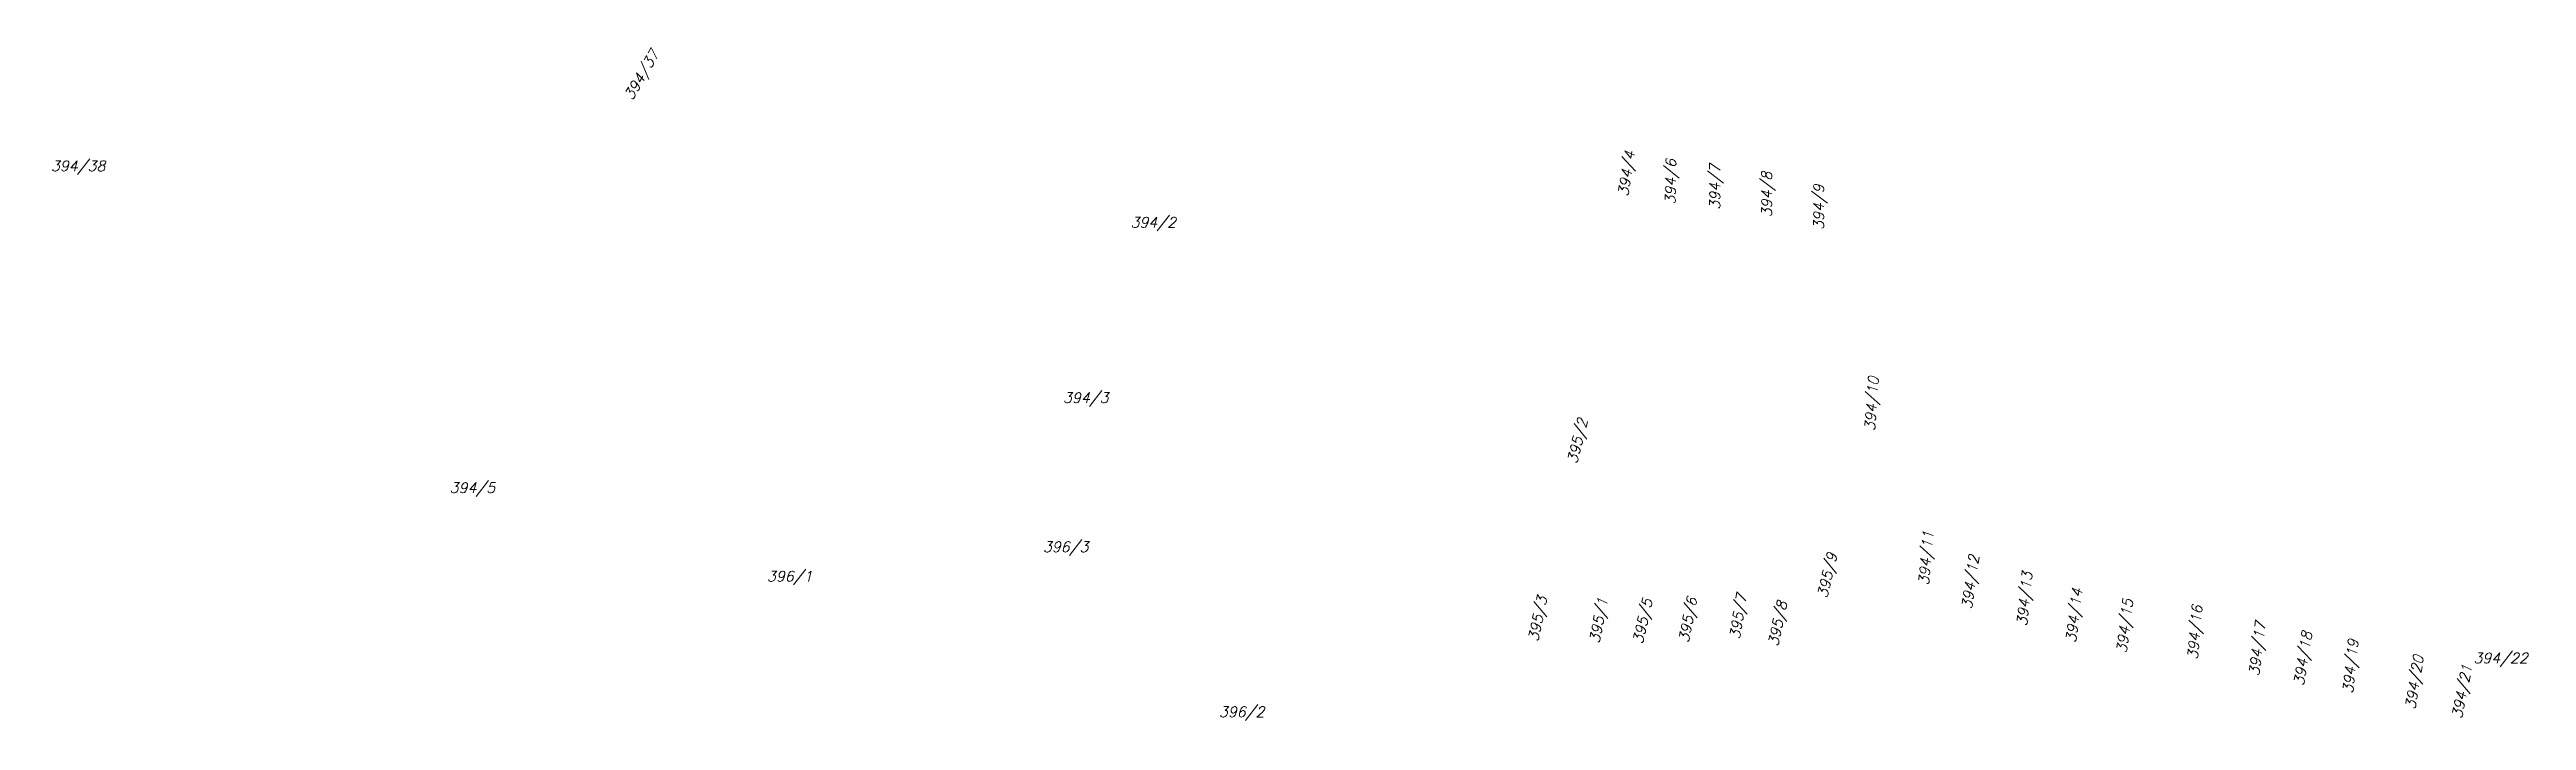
# Model space of a CAD drawing. Header units: millimetres. Extents: x -626413 to -622762, y -1174800 to -1172001.
# Drawn here: x -624805.3 to -624400.6, y -1174298.4 to -1174188.7 of the extents above; entities that cross this region are included whole.
import ezdxf
from ezdxf.enums import TextEntityAlignment as Align

# ---------------------------------------------------------------- set-up
doc = ezdxf.new("R2010")
doc.units = ezdxf.units.MM
doc.layers.add('Dobrinsko_parcelní čísla', color=7, linetype='Continuous', lineweight=0)
doc.styles.add('Style-ITALICS', font='ITALICS.shx')

msp = doc.modelspace()

# ---------------------------------------------------------------- texts
at = {"layer": 'Dobrinsko_parcelní čísla', "color": 7, "linetype": 'Continuous', "lineweight": 0, "style": 'Style-ITALICS'}
for s, rotation, p in [('394/37', 60, (-624705.6, -1174189.43)), ('394/4', 81, (-624546.23, -1174205.48)), ('394/6', 89, (-624539.53, -1174206.66)), ('394/7', 90, (-624532.36, -1174207.48)), ('394/8', 90, (-624523.88, -1174208.72)), ('394/9', 90, (-624515.39, -1174210.79)), ('394/10', 86, (-624506.44, -1174242.27)), ('395/2', 76, (-624553.95, -1174249.34)), ('394/11', 85, (-624497.5, -1174267.52)), ('395/9', 77, (-624513.19, -1174271.29)), ('394/12', 82, (-624490.01, -1174271.53)), ('395/7', 81, (-624527.99, -1174277.9)), ('394/13', 84, (-624481.31, -1174274.23)), ('394/14', 83, (-624473.15, -1174276.97)), ('395/3', 78, (-624560.56, -1174278.36)), ('395/1', 79, (-624550.67, -1174278.61)), ('395/5', 77, (-624543.35, -1174278.79)), ('395/6', 79, (-624536.08, -1174278.5)), ('395/8', 78, (-624521.36, -1174279.14)), ('394/15', 83, (-624464.87, -1174278.7)), ('394/16', 85, (-624453.56, -1174279.68)), ('394/17', 83, (-624443.22, -1174282.41)), ('394/18', 81, (-624435.61, -1174284.06)), ('394/19', 84, (-624428.05, -1174285.26)), ('394/20', 81, (-624417.4, -1174287.93)), ('394/21', 79, (-624409.49, -1174289.5))]:
    msp.add_text(s, height=1.7, rotation=rotation, dxfattribs=at).set_placement(p, align=Align.RIGHT)
for s, p in [('394/38', (-624796.16, -1174208.6)), ('394/2', (-624621.24, -1174217.82)), ('394/3', (-624632.28, -1174246.5)), ('394/5', (-624732.48, -1174261.22)), ('396/3', (-624635.56, -1174270.88)), ('396/1', (-624680.64, -1174275.7)), ('394/22', (-624400.4, -1174289.07)), ('396/2', (-624606.8, -1174297.86))]:
    msp.add_text(s, height=1.7, dxfattribs=at).set_placement(p, align=Align.RIGHT)

doc.saveas('drawing.dxf')
